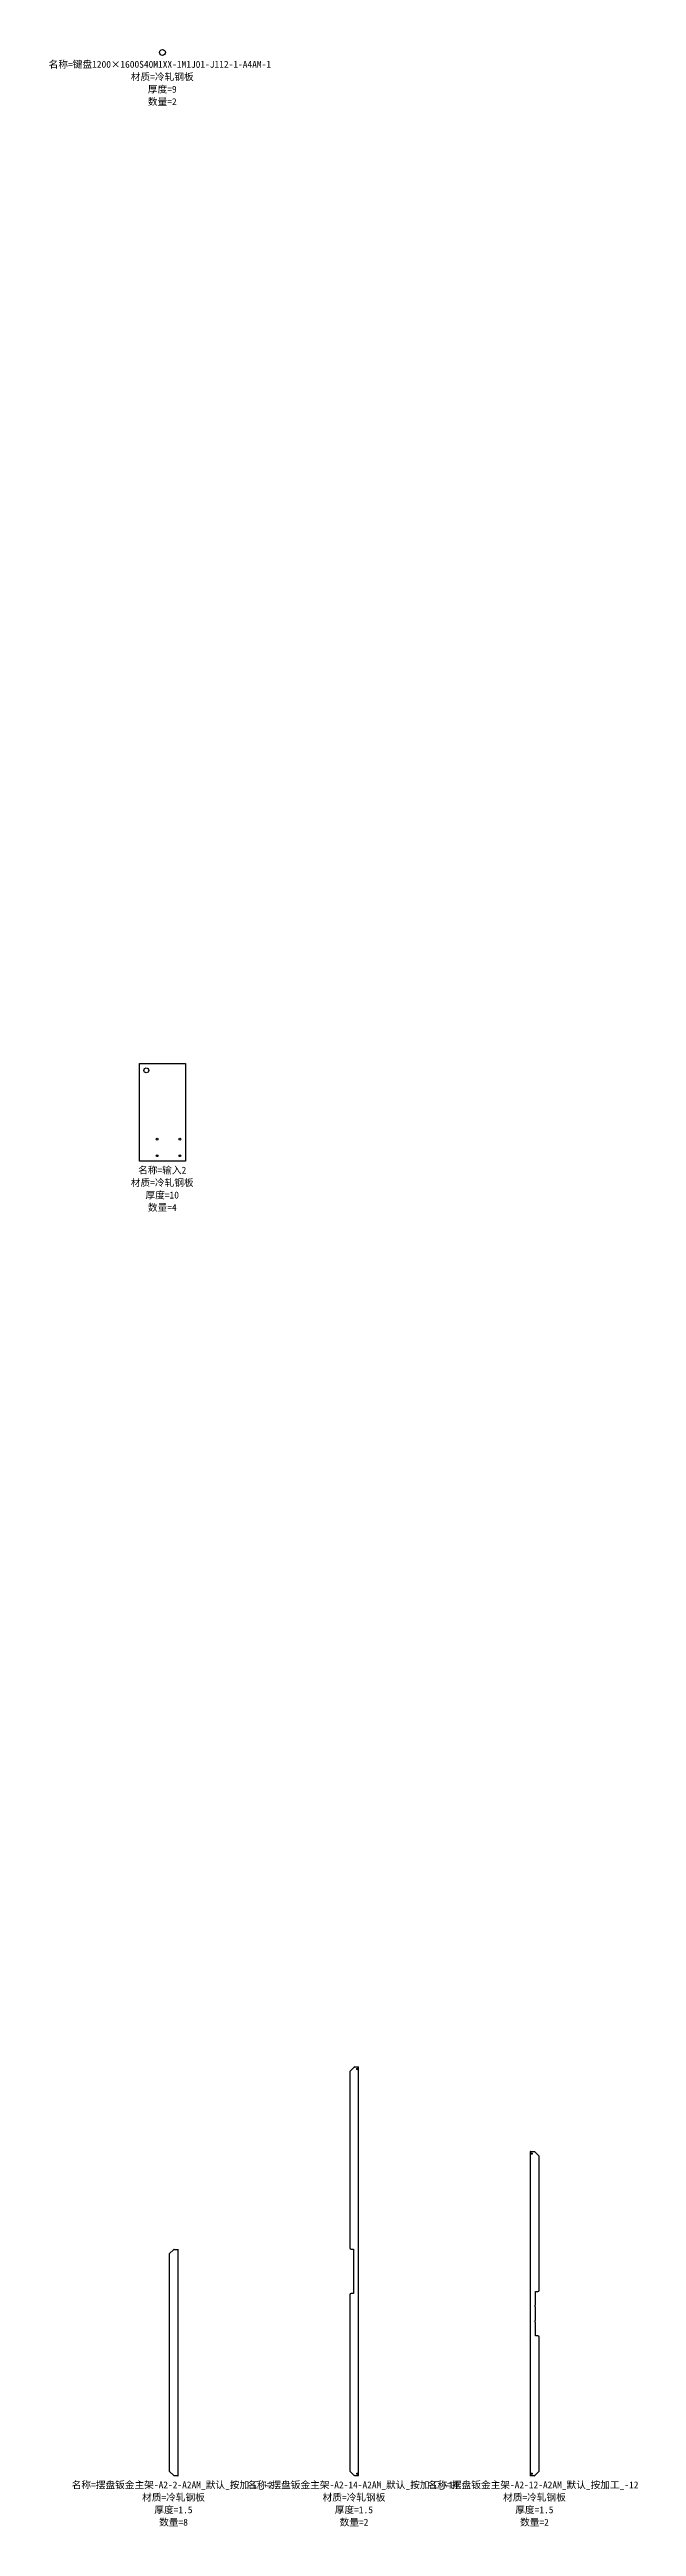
# Model space of a CAD drawing. Header units: millimetres. Extents: x -448 to 35876, y -20183 to -3164.
# Drawn here: x -448 to 1671, y -20183 to -11223 of the extents above; entities that cross this region are included whole.
import ezdxf

# ---------------------------------------------------------------- set-up
doc = ezdxf.new("R2010")
doc.units = ezdxf.units.MM
doc.layers.add('零件信息', color=131, linetype='Continuous')
doc.styles.add('SLDTEXTSTYLE1', font='', dxfattribs={"bigfont": 'bigfont'})
doc.styles.get('SLDTEXTSTYLE1').set_extended_font_data('宋体')

msp = doc.modelspace()

# ---------------------------------------------------------------- texts
at = {"layer": '零件信息', "char_height": 25, "attachment_point": 2, "style": 'SLDTEXTSTYLE1'}
for s, insert in [('名称=键盘1200×1600S40M1XX-1M1J01-J112-1-A4AM-1', (-50.2, -11264.5)), ('材质=冷轧钢板', (-41.6, -11309.5)), ('厚度=9', (-41.4, -11354.5)), ('数量=2', (-41.4, -11399.5)), ('材质=冷轧钢板', (-41.6, -15309.5)), ('名称=输入2', (-41.6, -15264.5)), ('厚度=10', (-41.7, -15354.5)), ('数量=4', (-41.4, -15399.5)), ('名称=摆盘钣金主架-A2-2-A2AM_默认_按加工_-2', (-5.1, -20020)), ('材质=冷轧钢板', (-0.8, -20065)), ('名称=摆盘钣金主架-A2-14-A2AM_默认_按加工_-14', (646.4, -20020)), ('材质=冷轧钢板', (651.2, -20065)), ('名称=摆盘钣金主架-A2-12-A2AM_默认_按加工_-12', (1298.4, -20020)), ('材质=冷轧钢板', (1303.2, -20065)), ('厚度=1.5', (-1.2, -20110)), ('数量=8', (-0.7, -20155)), ('厚度=1.5', (650.8, -20110)), ('数量=2', (651.3, -20155)), ('厚度=1.5', (1302.8, -20110)), ('数量=2', (1303.3, -20155))]:
    msp.add_mtext(s, dxfattribs=dict(at, insert=insert))

# ---------------------------------------------------------------- linework, layer by layer
at = {"color": 7, "linetype": 'Continuous', "lineweight": 25}
for p, q in [((-124.1, -15244.5), (-124.1, -14891)), ((-124.1, -14891), (42.6, -14891)), ((42.6, -14891), (42.6, -15244.5)), ((42.6, -15244.5), (-124.1, -15244.5)), ((651.8, -18521.6), (636, -18537.3)), ((636, -18537.3), (636, -19175.1)), ((652.4, -18521.4), (653.1, -18521.2)), ((653.7, -18520.8), (667.3, -18520.8)), ((668, -20000), (668, -18520.2)), ((1288, -18826.2), (1288, -20000)), ((1288.7, -18826.8), (1302.3, -18826.8)), ((1302.9, -18827.2), (1303.6, -18827.4)), ((1320, -18843.3), (1304.2, -18827.6)), ((1320, -19328.1), (1320, -18843.3)), ((-0.2, -19181.6), (-16, -19197.3)), ((-16, -19197.3), (-16, -19982.9)), ((1.1, -19181.2), (0.4, -19181.4)), ((1.7, -19180.8), (15.3, -19180.8)), ((16, -20000), (16, -19180.2)), ((641, -19180.1), (649.5, -19180.1)), ((649.5, -19180.1), (649.5, -19229.9)), ((649.5, -19229.9), (651.2, -19229.9)), ((649.5, -19235.3), (649.5, -19284.9)), ((651.2, -19235.3), (649.5, -19235.3)), ((651.2, -19235.3), (651.2, -19229.9)), ((636, -19345.1), (636, -19982.9)), ((649.5, -19340.1), (641, -19340.1)), ((649.5, -19284.9), (651.2, -19284.9)), ((649.5, -19290.3), (649.5, -19340.1)), ((651.2, -19290.3), (649.5, -19290.3)), ((651.2, -19290.3), (651.2, -19284.9)), ((1306.5, -19333.1), (1315, -19333.1)), ((1306.5, -19382.9), (1306.5, -19333.1)), ((1304.8, -19382.9), (1306.5, -19382.9)), ((1304.8, -19382.9), (1304.8, -19388.3)), ((1306.5, -19388.3), (1304.8, -19388.3)), ((1304.8, -19437.9), (1306.5, -19437.9)), ((1304.8, -19437.9), (1304.8, -19443.3)), ((1306.5, -19437.9), (1306.5, -19388.3)), ((1306.5, -19443.3), (1304.8, -19443.3)), ((1306.5, -19493.1), (1306.5, -19443.3)), ((1315, -19493.1), (1306.5, -19493.1)), ((1320, -19982.9), (1320, -19498.1)), ((-16, -19982.9), (-0.2, -19998.7)), ((0.4, -19998.8), (1.1, -19999.1)), ((15.3, -19999.4), (1.7, -19999.4)), ((636, -19982.9), (651.8, -19998.7)), ((653.1, -19999.1), (652.4, -19998.8)), ((667.3, -19999.4), (653.7, -19999.4)), ((1302.3, -19999.4), (1288.7, -19999.4)), ((1303.6, -19998.8), (1302.9, -19999.1)), ((1304.2, -19998.7), (1320, -19982.9))]:
    msp.add_line(p, q, dxfattribs=at)
for centre, radius in [((-40.8, -11234), 10.5), ((-99.1, -14916), 8.9), ((-60.4, -15164.5), 3.4), ((-60.4, -15224.5), 3.4), ((22.6, -15164.5), 3.4), ((22.6, -15224.5), 3.4), ((663.5, -18528.1), 2.6), ((1292.5, -18834.1), 2.6), ((663.5, -19992.1), 2.6), ((1292.5, -19992.1), 2.6)]:
    msp.add_circle(centre, radius, dxfattribs=at)
for centre, start, end in [((641, -19175.1), 180, 270), ((641, -19345.1), 90, 180), ((1315, -19328.1), 270, 0), ((1315, -19498.1), 0, 90)]:
    msp.add_arc(centre, 5, start, end, dxfattribs=at)
for points, knots in [([(651.8, -18521.6), (651.8, -18521.5), (651.9, -18521.5), (651.9, -18521.5), (652, -18521.5), (652, -18521.5), (652.1, -18521.5), (652.2, -18521.5), (652.3, -18521.4), (652.4, -18521.4)], [0, 0, 0, 0, 0.0001624409, 0.0001624409, 0.0001624409, 0.000324882, 0.000324882, 0.000324882, 0.0006497532, 0.0006497532, 0.0006497532, 0.0006497532]), ([(653.7, -18520.8), (653.6, -18520.9), (653.5, -18520.9), (653.3, -18521.1), (653.2, -18521.1), (653.1, -18521.2)], [0, 0, 0, 0, 0.5, 0.5, 1, 1, 1, 1]), ([(1302.3, -18826.8), (1302.4, -18826.9), (1302.5, -18826.9), (1302.7, -18827.1), (1302.8, -18827.1), (1302.9, -18827.2)], [0, 0, 0, 0, 0.5, 0.5, 1, 1, 1, 1]), ([(1304.2, -18827.6), (1304.2, -18827.5), (1304.1, -18827.5), (1304.1, -18827.5), (1304, -18827.5), (1304, -18827.5), (1303.9, -18827.5), (1303.8, -18827.5), (1303.7, -18827.4), (1303.6, -18827.4)], [0, 0, 0, 0, 0.0001624409, 0.0001624409, 0.0001624409, 0.000324882, 0.000324882, 0.000324882, 0.0006497532, 0.0006497532, 0.0006497532, 0.0006497532]), ([(-0.2, -19181.6), (-0.2, -19181.5), (-0.1, -19181.5), (-0.1, -19181.5), (0, -19181.5), (0, -19181.5), (0.1, -19181.5), (0.2, -19181.5), (0.3, -19181.4), (0.4, -19181.4)], [0, 0, 0, 0, 0.0001624409, 0.0001624409, 0.0001624409, 0.000324882, 0.000324882, 0.000324882, 0.0006497532, 0.0006497532, 0.0006497532, 0.0006497532]), ([(1.7, -19180.8), (1.6, -19180.9), (1.5, -19180.9), (1.3, -19181.1), (1.2, -19181.1), (1.1, -19181.2)], [0, 0, 0, 0, 0.5, 0.5, 1, 1, 1, 1]), ([(-0.2, -19998.7), (-0.2, -19998.7), (-0.1, -19998.7), (-0.1, -19998.7), (0, -19998.7), (0, -19998.7), (0.1, -19998.7), (0.2, -19998.8), (0.3, -19998.8), (0.4, -19998.8)], [0, 0, 0, 0, 0.0001624409, 0.0001624409, 0.0001624409, 0.000324882, 0.000324882, 0.000324882, 0.0006497532, 0.0006497532, 0.0006497532, 0.0006497532]), ([(1.7, -19999.4), (1.6, -19999.3), (1.5, -19999.3), (1.3, -19999.2), (1.2, -19999.1), (1.1, -19999.1)], [0, 0, 0, 0, 0.5, 0.5, 1, 1, 1, 1]), ([(651.8, -19998.7), (651.8, -19998.7), (651.9, -19998.7), (651.9, -19998.7), (652, -19998.7), (652, -19998.7), (652.1, -19998.7), (652.2, -19998.8), (652.3, -19998.8), (652.4, -19998.8)], [0, 0, 0, 0, 0.0001624409, 0.0001624409, 0.0001624409, 0.000324882, 0.000324882, 0.000324882, 0.0006497532, 0.0006497532, 0.0006497532, 0.0006497532]), ([(653.7, -19999.4), (653.6, -19999.3), (653.5, -19999.3), (653.3, -19999.2), (653.2, -19999.1), (653.1, -19999.1)], [0, 0, 0, 0, 0.5, 0.5, 1, 1, 1, 1]), ([(1302.3, -19999.4), (1302.4, -19999.3), (1302.5, -19999.3), (1302.7, -19999.2), (1302.8, -19999.1), (1302.9, -19999.1)], [0, 0, 0, 0, 0.5, 0.5, 1, 1, 1, 1]), ([(1304.2, -19998.7), (1304.2, -19998.7), (1304.1, -19998.7), (1304.1, -19998.7), (1304, -19998.7), (1304, -19998.7), (1303.9, -19998.7), (1303.8, -19998.8), (1303.7, -19998.8), (1303.6, -19998.8)], [0, 0, 0, 0, 0.0001624409, 0.0001624409, 0.0001624409, 0.000324882, 0.000324882, 0.000324882, 0.0006497532, 0.0006497532, 0.0006497532, 0.0006497532])]:
    msp.add_open_spline(points, degree=3, knots=knots, dxfattribs=at)
for points in [[(667.3, -18520.8), (667.5, -18520.6), (667.8, -18520.4), (668, -18520.2)], [(1288.7, -18826.8), (1288.5, -18826.6), (1288.3, -18826.4), (1288, -18826.2)], [(15.3, -19180.8), (15.5, -19180.6), (15.7, -19180.4), (16, -19180.2)], [(15.3, -19999.4), (15.5, -19999.6), (15.7, -19999.8), (16, -20000)], [(667.3, -19999.4), (667.5, -19999.6), (667.8, -19999.8), (668, -20000)], [(1288.7, -19999.4), (1288.5, -19999.6), (1288.3, -19999.8), (1288, -20000)]]:
    msp.add_open_spline(points, degree=3, dxfattribs=at)

msp.set_redraw_order([(e.dxf.handle, doc.entitydb.next_handle()) for e in msp.query("TEXT MTEXT ATTDEF DIMENSION ARC_DIMENSION")])  # texts and dimensions are drawn at this point

doc.saveas('drawing.dxf')
